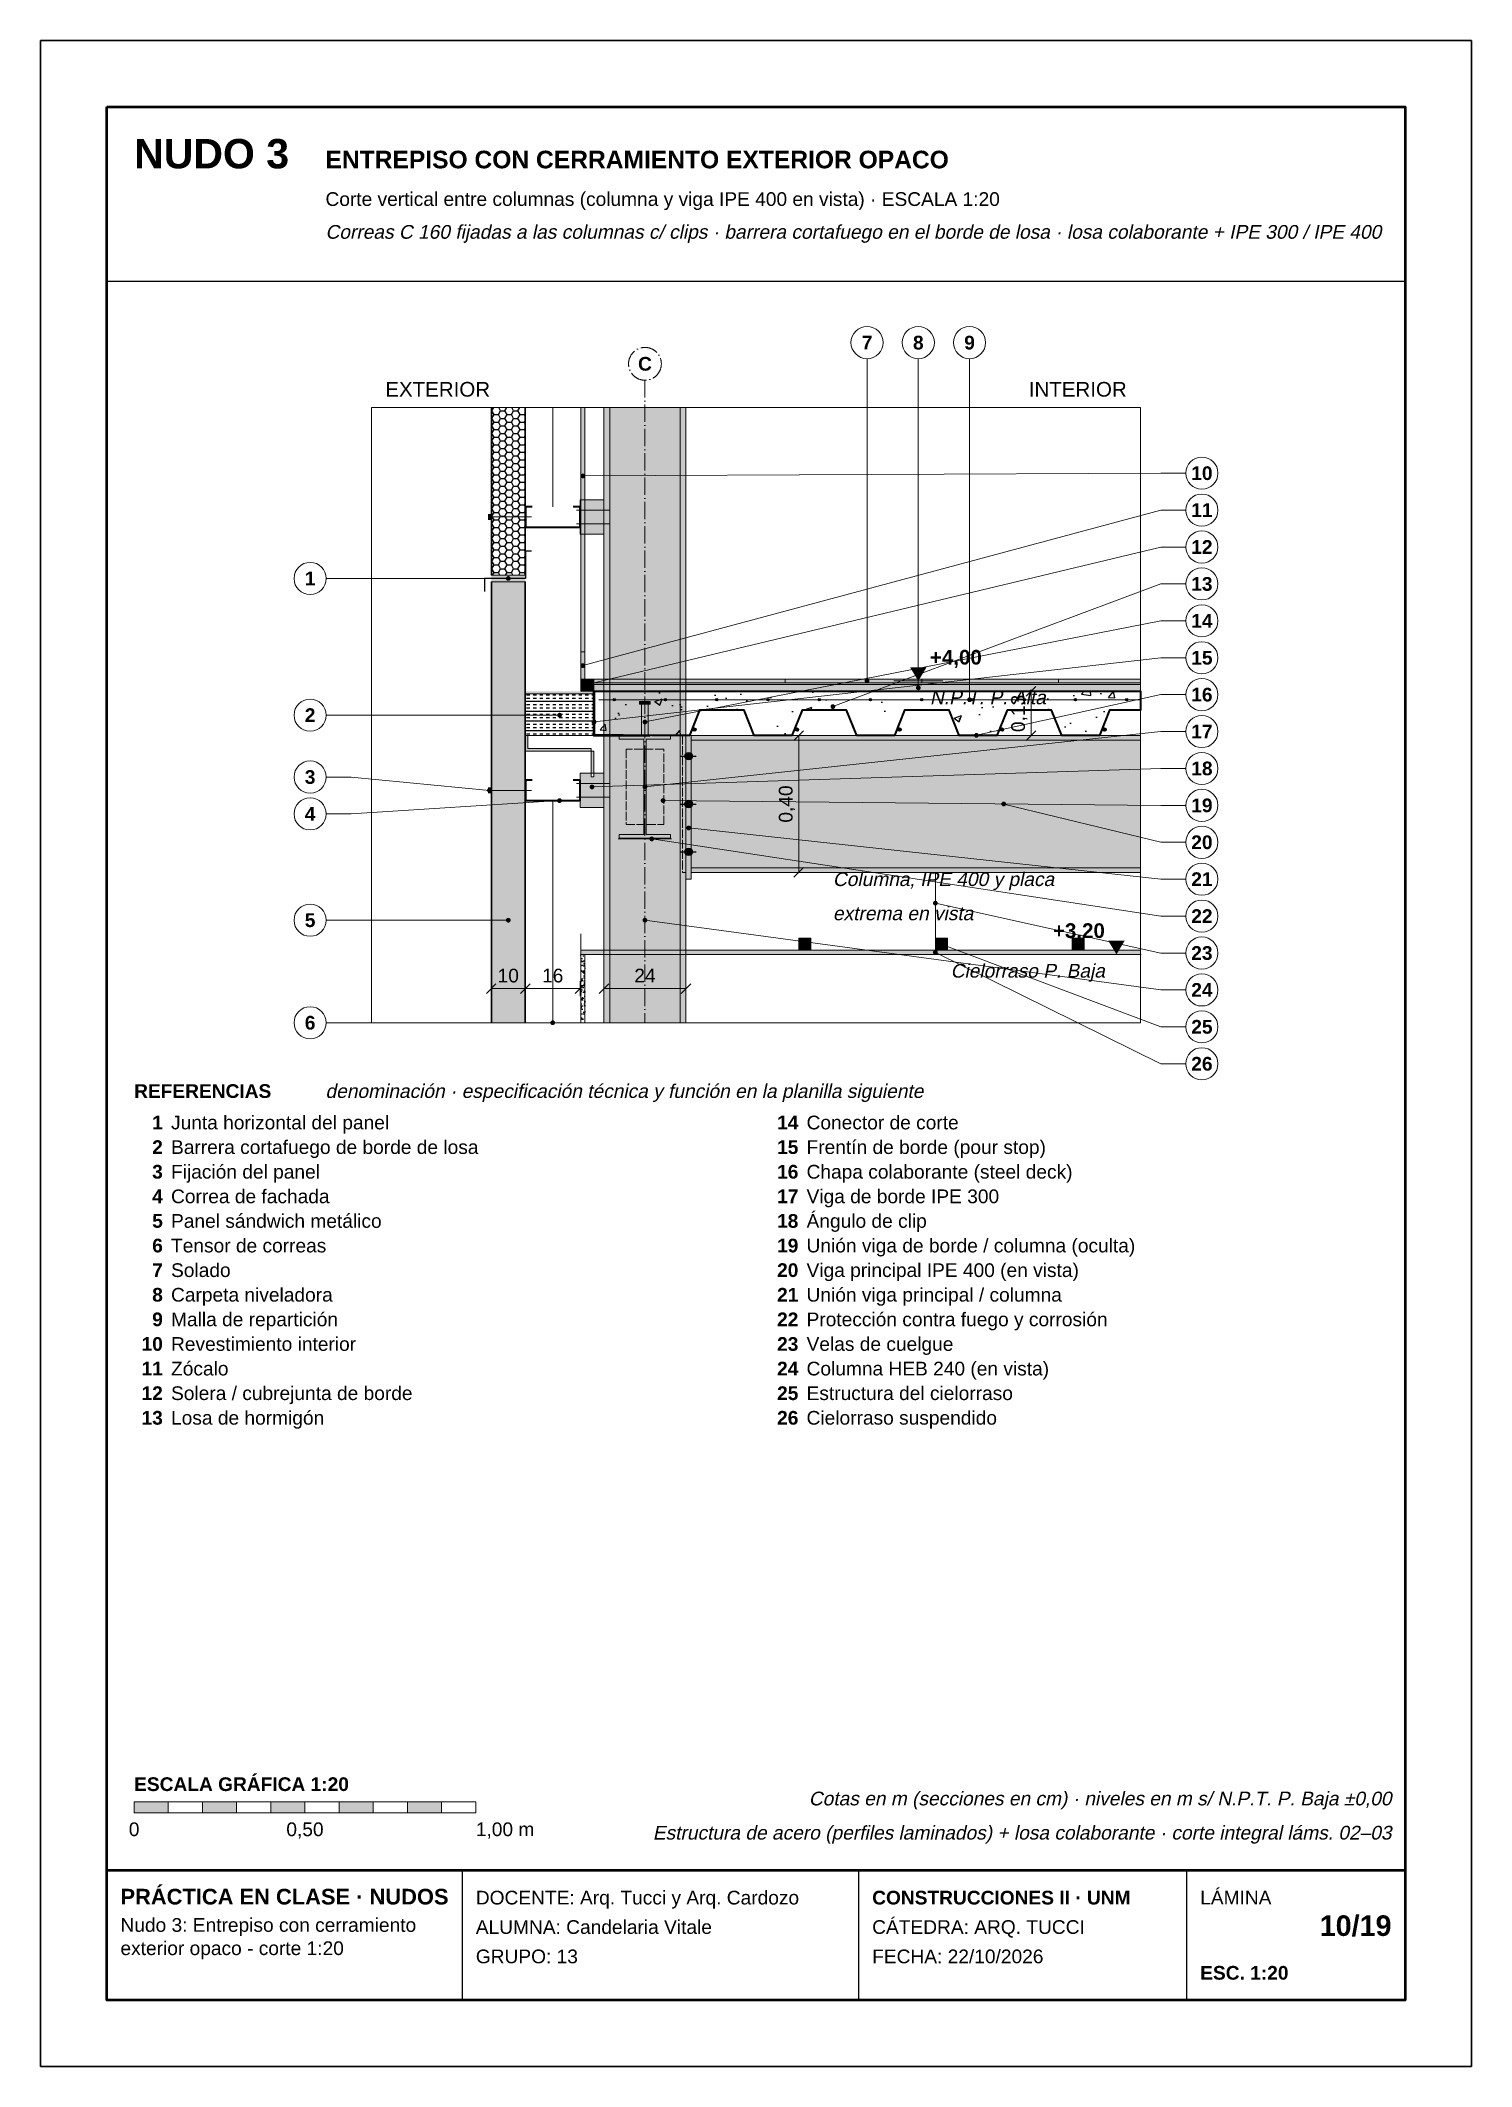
# Model space of a CAD drawing. Header units: millimetres. Extents: x 6 to 4194, y 6 to 5934.
import ezdxf
from ezdxf.enums import TextEntityAlignment as Align

# ---------------------------------------------------------------- set-up
doc = ezdxf.new("R2010")
doc.units = ezdxf.units.MM
doc.header["$LTSCALE"] = 20
doc.linetypes.add('DASHDOT', pattern=[3.556, 2.54, -0.508, 0, -0.508])
doc.linetypes.add('DASHED', pattern=[1.524, 1.27, -0.254])
for name, color, linetype in [('A-ACERO-CORTADO', 250, 'CONTINUOUS'), ('A-ACERO-VISTA', 8, 'CONTINUOUS'), ('A-AISLACION-LANA', 40, 'CONTINUOUS'), ('A-AISLACION-PIR', 50, 'CONTINUOUS'), ('A-ALUMINIO', 253, 'CONTINUOUS'), ('A-ARMADURAS', 14, 'CONTINUOUS'), ('A-CHAPA-GALVANIZADA', 253, 'CONTINUOUS'), ('A-CONTORNOS', 7, 'CONTINUOUS'), ('A-HORMIGON-INSITU', 33, 'CONTINUOUS'), ('A-MORTERO-CARPETAS', 252, 'CONTINUOUS'), ('A-NEOPRENO-SELLADORES', 7, 'CONTINUOUS'), ('A-PROYECCION-OCULTO', 8, 'DASHED'), ('A-SELLADOR-INTUMESCENTE', 1, 'CONTINUOUS'), ('A-SOLADOS', 31, 'CONTINUOUS'), ('A-VISTA', 8, 'CONTINUOUS'), ('A-YESO-CIELORRASO', 254, 'CONTINUOUS'), ('X-COTAS', 3, 'CONTINUOUS'), ('X-EJES', 1, 'DASHDOT'), ('X-MARCO', 7, 'CONTINUOUS'), ('X-NIVELES', 7, 'CONTINUOUS'), ('X-REFERENCIAS', 1, 'CONTINUOUS'), ('X-ROTULO', 7, 'CONTINUOUS'), ('X-TEXTOS', 7, 'CONTINUOUS')]:
    doc.layers.add(name, color=color, linetype=linetype)
doc.styles.add('ARIAL', font='arial.ttf')
doc.styles.add('ARIAL-B', font='arialbd.ttf')

msp = doc.modelspace()

# ---------------------------------------------------------------- texts
at = {"layer": 'X-COTAS', "style": 'ARIAL'}
for s, p in [('0,13', (2887, 3965)), ('0,40', (2207, 3700))]:
    msp.add_text(s, height=40.1, rotation=90, dxfattribs=at).set_placement(p, align=Align.CENTER)
for s, p in [('10', (1375, 3178)), ('16', (1505, 3178)), ('24', (1775, 3178))]:
    msp.add_text(s, height=40.1, dxfattribs=at).set_placement(p, align=Align.CENTER)
at = {"layer": 'X-EJES', "true_color": 0xcc0000, "style": 'ARIAL-B'}
msp.add_text('C', height=40.1, dxfattribs=at).set_placement((1775, 4968), align=Align.CENTER)
at = {"layer": 'X-NIVELES', "style": 'ARIAL-B'}
msp.add_text('+4,00', height=42.96, dxfattribs=at).set_placement((2609, 4108))
at = {"layer": 'X-NIVELES', "style": 'ARIAL', "oblique": 12}
msp.add_text('N.P.T. P. Alta', height=40.096, dxfattribs=at).set_placement((2609, 3992))
at = {"layer": 'X-NIVELES', "style": 'ARIAL-B'}
msp.add_text('+3,20', height=42.96, dxfattribs=at).set_placement((3121, 3308), align=Align.RIGHT)
at = {"layer": 'X-NIVELES', "style": 'ARIAL', "oblique": 12}
msp.add_text('Cielorraso P. Baja', height=40.096, dxfattribs=at).set_placement((3121, 3192), align=Align.RIGHT)
at = {"layer": 'X-REFERENCIAS', "style": 'ARIAL-B'}
for s, p in [('7', (2425, 5030)), ('8', (2575, 5030)), ('9', (2725, 5030)), ('10', (3405, 4648)), ('11', (3405, 4540)), ('12', (3405, 4432)), ('1', (795, 4340)), ('13', (3405, 4324)), ('14', (3405, 4216)), ('15', (3405, 4108)), ('16', (3405, 4000)), ('2', (795, 3940)), ('17', (3405, 3892)), ('3', (795, 3759)), ('18', (3405, 3784)), ('4', (795, 3651)), ('19', (3405, 3676)), ('20', (3405, 3568)), ('21', (3405, 3460)), ('5', (795, 3340)), ('22', (3405, 3352)), ('23', (3405, 3244)), ('24', (3405, 3136)), ('6', (795, 3040)), ('25', (3405, 3028)), ('26', (3405, 2920))]:
    msp.add_text(s, height=40.1, dxfattribs=at).set_placement(p, align=Align.CENTER)
at = {"layer": 'X-ROTULO'}
for s, height, style, p in [('PRÁCTICA EN CLASE · NUDOS', 45.824, 'ARIAL-B', (240, 480)), ('DOCENTE: Arq. Tucci y Arq. Cardozo', 40.096, 'ARIAL', (1280, 480)), ('CONSTRUCCIONES II · UNM', 40.096, 'ARIAL-B', (2440, 480)), ('LÁMINA', 40.1, 'ARIAL', (3400, 480)), ('Nudo 3: Entrepiso con cerramiento', 40.096, 'ARIAL', (240, 400)), ('ALUMNA: Candelaria Vitale', 40.096, 'ARIAL', (1280, 394)), ('CÁTEDRA: ARQ. TUCCI', 40.096, 'ARIAL', (2440, 394)), ('exterior opaco - corte 1:20', 40.096, 'ARIAL', (240, 332)), ('GRUPO: 13', 40.1, 'ARIAL', (1280, 308)), ('FECHA: 22/10/2026', 40.096, 'ARIAL', (2440, 308)), ('ESC. 1:20', 40.1, 'ARIAL-B', (3400, 260))]:
    msp.add_text(s, height=height, dxfattribs=dict(at, style=style)).set_placement(p)
at = {"layer": 'X-ROTULO', "style": 'ARIAL-B'}
msp.add_text('10/19', height=60.14, dxfattribs=at).set_placement((3960, 388), align=Align.RIGHT)
at = {"layer": 'X-TEXTOS'}
for s, height, style, p in [('NUDO 3', 85.92, 'ARIAL-B', (280, 5560)), ('ENTREPISO CON CERRAMIENTO EXTERIOR OPACO', 51.552, 'ARIAL-B', (840, 5560)), ('Corte vertical entre columnas (columna y viga IPE 400 en vista) · ESCALA 1:20', 40.096, 'ARIAL', (840, 5450)), ('EXTERIOR', 42.96, 'ARIAL', (1015, 4892)), ('REFERENCIAS', 40.096, 'ARIAL-B', (280, 2840)), ('Junta horizontal del panel', 40.096, 'ARIAL', (388, 2748)), ('Conector de corte', 40.096, 'ARIAL', (2248, 2748)), ('Barrera cortafuego de borde de losa', 40.096, 'ARIAL', (388, 2676)), ('Frentín de borde (pour stop)', 40.096, 'ARIAL', (2248, 2676)), ('Fijación del panel', 40.096, 'ARIAL', (388, 2604)), ('Chapa colaborante (steel deck)', 40.096, 'ARIAL', (2248, 2604)), ('Correa de fachada', 40.096, 'ARIAL', (388, 2532)), ('Viga de borde IPE 300', 40.096, 'ARIAL', (2248, 2532)), ('Panel sándwich metálico', 40.096, 'ARIAL', (388, 2460)), ('Ángulo de clip', 40.096, 'ARIAL', (2248, 2460)), ('Unión viga de borde / columna (oculta)', 40.096, 'ARIAL', (2248, 2388)), ('Tensor de correas', 40.096, 'ARIAL', (388, 2388)), ('Solado', 40.1, 'ARIAL', (388, 2316)), ('Viga principal IPE 400 (en vista)', 40.096, 'ARIAL', (2248, 2316)), ('Carpeta niveladora', 40.096, 'ARIAL', (388, 2244)), ('Unión viga principal / columna', 40.096, 'ARIAL', (2248, 2244)), ('Malla de repartición', 40.096, 'ARIAL', (388, 2172)), ('Protección contra fuego y corrosión', 40.096, 'ARIAL', (2248, 2172)), ('Revestimiento interior', 40.096, 'ARIAL', (388, 2100)), ('Velas de cuelgue', 40.096, 'ARIAL', (2248, 2100)), ('Zócalo', 40.1, 'ARIAL', (388, 2028)), ('Columna HEB 240 (en vista)', 40.096, 'ARIAL', (2248, 2028)), ('Solera / cubrejunta de borde', 40.096, 'ARIAL', (388, 1956)), ('Estructura del cielorraso', 40.096, 'ARIAL', (2248, 1956)), ('Losa de hormigón', 40.096, 'ARIAL', (388, 1884)), ('Cielorraso suspendido', 40.096, 'ARIAL', (2248, 1884)), ('ESCALA GRÁFICA 1:20', 40.096, 'ARIAL-B', (280, 812)), ('1,00 m', 40.1, 'ARIAL', (1280, 680))]:
    msp.add_text(s, height=height, dxfattribs=dict(at, style=style)).set_placement(p)
at = {"layer": 'X-TEXTOS', "style": 'ARIAL', "oblique": 12}
for s, p in [('Correas C 160 fijadas a las columnas c/ clips · barrera cortafuego en el borde de losa · losa colaborante + IPE 300 / IPE 400', (840, 5354)), ('Columna, IPE 400 y placa', (2325, 3460)), ('extrema en vista', (2325, 3360)), ('denominación · especificación técnica y función en la planilla siguiente', (840, 2840))]:
    msp.add_text(s, height=40.096, dxfattribs=at).set_placement(p)
at = {"layer": 'X-TEXTOS'}
for s, height, style, p in [('INTERIOR', 42.96, 'ARIAL', (3185, 4892)), ('1', 40.1, 'ARIAL-B', (364, 2748)), ('14', 40.1, 'ARIAL-B', (2224, 2748)), ('2', 40.1, 'ARIAL-B', (364, 2676)), ('15', 40.1, 'ARIAL-B', (2224, 2676)), ('3', 40.1, 'ARIAL-B', (364, 2604)), ('16', 40.1, 'ARIAL-B', (2224, 2604)), ('4', 40.1, 'ARIAL-B', (364, 2532)), ('17', 40.1, 'ARIAL-B', (2224, 2532)), ('5', 40.1, 'ARIAL-B', (364, 2460)), ('18', 40.1, 'ARIAL-B', (2224, 2460)), ('6', 40.1, 'ARIAL-B', (364, 2388)), ('19', 40.1, 'ARIAL-B', (2224, 2388)), ('7', 40.1, 'ARIAL-B', (364, 2316)), ('20', 40.1, 'ARIAL-B', (2224, 2316)), ('8', 40.1, 'ARIAL-B', (364, 2244)), ('21', 40.1, 'ARIAL-B', (2224, 2244)), ('9', 40.1, 'ARIAL-B', (364, 2172)), ('22', 40.1, 'ARIAL-B', (2224, 2172)), ('10', 40.1, 'ARIAL-B', (364, 2100)), ('23', 40.1, 'ARIAL-B', (2224, 2100)), ('11', 40.1, 'ARIAL-B', (364, 2028)), ('24', 40.1, 'ARIAL-B', (2224, 2028)), ('12', 40.1, 'ARIAL-B', (364, 1956)), ('25', 40.1, 'ARIAL-B', (2224, 1956)), ('13', 40.1, 'ARIAL-B', (364, 1884)), ('26', 40.1, 'ARIAL-B', (2224, 1884))]:
    msp.add_text(s, height=height, dxfattribs=dict(at, style=style)).set_placement(p, align=Align.RIGHT)
at = {"layer": 'X-TEXTOS', "style": 'ARIAL', "oblique": 12}
for s, p in [('Cotas en m (secciones en cm) · niveles en m s/ N.P.T. P. Baja ±0,00', (3960, 770)), ('Estructura de acero (perfiles laminados) + losa colaborante · corte integral láms. 02–03', (3960, 670))]:
    msp.add_text(s, height=40.096, dxfattribs=at).set_placement(p, align=Align.RIGHT)
at = {"layer": 'X-TEXTOS', "style": 'ARIAL'}
for s, p in [('0', (280, 680)), ('0,50', (780, 680))]:
    msp.add_text(s, height=40.1, dxfattribs=at).set_placement(p, align=Align.CENTER)

# ---------------------------------------------------------------- hatches: boundary and pattern name
at = {"layer": 'A-ACERO-CORTADO', "true_color": 0x4d545c}
h = msp.add_hatch(color=256, dxfattribs=at)
h.dxf.hatch_style = 1
h.paths.add_polyline_path([(1759, 3992), (1790, 3992), (1790, 4000), (1759, 4000)])
h = msp.add_hatch(color=256, dxfattribs=at)
h.dxf.hatch_style = 1
h.paths.add_polyline_path([(1765, 3900), (1784, 3900), (1784, 4000), (1765, 4000)])
h = msp.add_hatch(color=256, dxfattribs=at)
h.dxf.hatch_style = 1
h.paths.add_polyline_path([(1700, 3900), (1850, 3900), (1850, 3889.3), (1778.5, 3889.3), (1778.5, 3610.7), (1850, 3610.7), (1850, 3600), (1700, 3600), (1700, 3610.7), (1771.5, 3610.7), (1771.5, 3889.3), (1700, 3889.3)])
at = {"layer": 'A-ACERO-VISTA', "true_color": 0xdfe3e7}
h = msp.add_hatch(color=256, dxfattribs=at)
h.dxf.hatch_style = 1
h.paths.add_polyline_path([(1655, 4860), (1655, 3060), (1895, 3060), (1895, 4860)])
h = msp.add_hatch(color=256, dxfattribs=at)
h.dxf.hatch_style = 1
h.paths.add_polyline_path([(1585, 4490), (1655, 4490), (1655, 4590), (1585, 4590)])
h = msp.add_hatch(color=256, dxfattribs=at)
h.dxf.hatch_style = 1
h.paths.add_polyline_path([(1895, 3480), (1910, 3480), (1910, 3900), (1895, 3900)])
h = msp.add_hatch(color=256, dxfattribs=at)
h.dxf.hatch_style = 1
h.paths.add_polyline_path([(1910, 3500), (3225, 3500), (3225, 3900), (1910, 3900)])
h = msp.add_hatch(color=256, dxfattribs=at)
h.dxf.hatch_style = 1
h.paths.add_polyline_path([(1585, 3690), (1655, 3690), (1655, 3790), (1585, 3790)])
at = {"layer": 'A-AISLACION-LANA'}
h = msp.add_hatch(dxfattribs=at)
h.set_pattern_fill('INSUL', color=256, scale=3)
h.paths.add_polyline_path([(1425, 3900), (1625, 3900), (1625, 4022), (1425, 4022)])
at = {"layer": 'A-AISLACION-PIR'}
h = msp.add_hatch(dxfattribs=at)
h.set_pattern_fill('HONEY', color=256, scale=4)
h.paths.add_polyline_path([(1325, 4860), (1325, 4370), (1425, 4370), (1425, 4860)])
h = msp.add_hatch(dxfattribs=at)
h.set_pattern_fill('HONEY', color=256, scale=4)
h.paths.add_polyline_path([(1325, 3060), (1425, 3060), (1425, 4350), (1325, 4350)])
at = {"layer": 'A-ALUMINIO', "true_color": 0x9aa3ab}
h = msp.add_hatch(color=256, dxfattribs=at)
h.dxf.hatch_style = 1
h.paths.add_polyline_path([(2225, 3272.5), (2260, 3272.5), (2260, 3307), (2225, 3307)])
h = msp.add_hatch(color=256, dxfattribs=at)
h.dxf.hatch_style = 1
h.paths.add_polyline_path([(2625, 3272.5), (2660, 3272.5), (2660, 3307), (2625, 3307)])
h = msp.add_hatch(color=256, dxfattribs=at)
h.dxf.hatch_style = 1
h.paths.add_polyline_path([(3025, 3272.5), (3060, 3272.5), (3060, 3307), (3025, 3307)])
at = {"layer": 'A-ARMADURAS'}
h = msp.add_hatch(color=256, dxfattribs=at)
h.dxf.hatch_style = 1
h.paths.add_polyline_path([(1688.4, 4005), (1688.2, 4006.1), (1687.8, 4007), (1687, 4007.8), (1686.1, 4008.2), (1685, 4008.4), (1683.9, 4008.2), (1683, 4007.8), (1682.2, 4007), (1681.8, 4006.1), (1681.6, 4005), (1681.8, 4003.9), (1682.2, 4003), (1683, 4002.2), (1683.9, 4001.8), (1685, 4001.6), (1686.1, 4001.8), (1687, 4002.2), (1687.8, 4003), (1688.2, 4003.9)])
h = msp.add_hatch(color=256, dxfattribs=at)
h.dxf.hatch_style = 1
h.paths.add_polyline_path([(1838.4, 4005), (1838.2, 4006.1), (1837.8, 4007), (1837, 4007.8), (1836.1, 4008.2), (1835, 4008.4), (1833.9, 4008.2), (1833, 4007.8), (1832.2, 4007), (1831.8, 4006.1), (1831.6, 4005), (1831.8, 4003.9), (1832.2, 4003), (1833, 4002.2), (1833.9, 4001.8), (1835, 4001.6), (1836.1, 4001.8), (1837, 4002.2), (1837.8, 4003), (1838.2, 4003.9)])
h = msp.add_hatch(color=256, dxfattribs=at)
h.dxf.hatch_style = 1
h.paths.add_polyline_path([(1988.4, 4005), (1988.2, 4006.1), (1987.8, 4007), (1987, 4007.8), (1986.1, 4008.2), (1985, 4008.4), (1983.9, 4008.2), (1983, 4007.8), (1982.2, 4007), (1981.8, 4006.1), (1981.6, 4005), (1981.8, 4003.9), (1982.2, 4003), (1983, 4002.2), (1983.9, 4001.8), (1985, 4001.6), (1986.1, 4001.8), (1987, 4002.2), (1987.8, 4003), (1988.2, 4003.9)])
h = msp.add_hatch(color=256, dxfattribs=at)
h.dxf.hatch_style = 1
h.paths.add_polyline_path([(2138.4, 4005), (2138.2, 4006.1), (2137.8, 4007), (2137, 4007.8), (2136.1, 4008.2), (2135, 4008.4), (2133.9, 4008.2), (2133, 4007.8), (2132.2, 4007), (2131.8, 4006.1), (2131.6, 4005), (2131.8, 4003.9), (2132.2, 4003), (2133, 4002.2), (2133.9, 4001.8), (2135, 4001.6), (2136.1, 4001.8), (2137, 4002.2), (2137.8, 4003), (2138.2, 4003.9)])
h = msp.add_hatch(color=256, dxfattribs=at)
h.dxf.hatch_style = 1
h.paths.add_polyline_path([(2288.4, 4005), (2288.2, 4006.1), (2287.8, 4007), (2287, 4007.8), (2286.1, 4008.2), (2285, 4008.4), (2283.9, 4008.2), (2283, 4007.8), (2282.2, 4007), (2281.8, 4006.1), (2281.6, 4005), (2281.8, 4003.9), (2282.2, 4003), (2283, 4002.2), (2283.9, 4001.8), (2285, 4001.6), (2286.1, 4001.8), (2287, 4002.2), (2287.8, 4003), (2288.2, 4003.9)])
h = msp.add_hatch(color=256, dxfattribs=at)
h.dxf.hatch_style = 1
h.paths.add_polyline_path([(2438.4, 4005), (2438.2, 4006.1), (2437.8, 4007), (2437, 4007.8), (2436.1, 4008.2), (2435, 4008.4), (2433.9, 4008.2), (2433, 4007.8), (2432.2, 4007), (2431.8, 4006.1), (2431.6, 4005), (2431.8, 4003.9), (2432.2, 4003), (2433, 4002.2), (2433.9, 4001.8), (2435, 4001.6), (2436.1, 4001.8), (2437, 4002.2), (2437.8, 4003), (2438.2, 4003.9)])
h = msp.add_hatch(color=256, dxfattribs=at)
h.dxf.hatch_style = 1
h.paths.add_polyline_path([(2588.4, 4005), (2588.2, 4006.1), (2587.8, 4007), (2587, 4007.8), (2586.1, 4008.2), (2585, 4008.4), (2583.9, 4008.2), (2583, 4007.8), (2582.2, 4007), (2581.8, 4006.1), (2581.6, 4005), (2581.8, 4003.9), (2582.2, 4003), (2583, 4002.2), (2583.9, 4001.8), (2585, 4001.6), (2586.1, 4001.8), (2587, 4002.2), (2587.8, 4003), (2588.2, 4003.9)])
h = msp.add_hatch(color=256, dxfattribs=at)
h.dxf.hatch_style = 1
h.paths.add_polyline_path([(2738.4, 4005), (2738.2, 4006.1), (2737.8, 4007), (2737, 4007.8), (2736.1, 4008.2), (2735, 4008.4), (2733.9, 4008.2), (2733, 4007.8), (2732.2, 4007), (2731.8, 4006.1), (2731.6, 4005), (2731.8, 4003.9), (2732.2, 4003), (2733, 4002.2), (2733.9, 4001.8), (2735, 4001.6), (2736.1, 4001.8), (2737, 4002.2), (2737.8, 4003), (2738.2, 4003.9)])
h = msp.add_hatch(color=256, dxfattribs=at)
h.dxf.hatch_style = 1
h.paths.add_polyline_path([(2888.4, 4005), (2888.2, 4006.1), (2887.8, 4007), (2887, 4007.8), (2886.1, 4008.2), (2885, 4008.4), (2883.9, 4008.2), (2883, 4007.8), (2882.2, 4007), (2881.8, 4006.1), (2881.6, 4005), (2881.8, 4003.9), (2882.2, 4003), (2883, 4002.2), (2883.9, 4001.8), (2885, 4001.6), (2886.1, 4001.8), (2887, 4002.2), (2887.8, 4003), (2888.2, 4003.9)])
h = msp.add_hatch(color=256, dxfattribs=at)
h.dxf.hatch_style = 1
h.paths.add_polyline_path([(3038.4, 4005), (3038.2, 4006.1), (3037.8, 4007), (3037, 4007.8), (3036.1, 4008.2), (3035, 4008.4), (3033.9, 4008.2), (3033, 4007.8), (3032.2, 4007), (3031.8, 4006.1), (3031.6, 4005), (3031.8, 4003.9), (3032.2, 4003), (3033, 4002.2), (3033.9, 4001.8), (3035, 4001.6), (3036.1, 4001.8), (3037, 4002.2), (3037.8, 4003), (3038.2, 4003.9)])
h = msp.add_hatch(color=256, dxfattribs=at)
h.dxf.hatch_style = 1
h.paths.add_polyline_path([(3188.4, 4005), (3188.2, 4006.1), (3187.8, 4007), (3187, 4007.8), (3186.1, 4008.2), (3185, 4008.4), (3183.9, 4008.2), (3183, 4007.8), (3182.2, 4007), (3181.8, 4006.1), (3181.6, 4005), (3181.8, 4003.9), (3182.2, 4003), (3183, 4002.2), (3183.9, 4001.8), (3185, 4001.6), (3186.1, 4001.8), (3187, 4002.2), (3187.8, 4003), (3188.2, 4003.9)])
h = msp.add_hatch(color=256, dxfattribs=at)
h.dxf.hatch_style = 1
h.paths.add_polyline_path([(1924.8, 3918), (1924.6, 3919.5), (1923.9, 3920.8), (1922.8, 3921.9), (1921.5, 3922.6), (1920, 3922.8), (1918.5, 3922.6), (1917.2, 3921.9), (1916.1, 3920.8), (1915.4, 3919.5), (1915.2, 3918), (1915.4, 3916.5), (1916.1, 3915.2), (1917.2, 3914.1), (1918.5, 3913.4), (1920, 3913.2), (1921.5, 3913.4), (1922.8, 3914.1), (1923.9, 3915.2), (1924.6, 3916.5)])
h = msp.add_hatch(color=256, dxfattribs=at)
h.dxf.hatch_style = 1
h.paths.add_polyline_path([(2224.8, 3918), (2224.6, 3919.5), (2223.9, 3920.8), (2222.8, 3921.9), (2221.5, 3922.6), (2220, 3922.8), (2218.5, 3922.6), (2217.2, 3921.9), (2216.1, 3920.8), (2215.4, 3919.5), (2215.2, 3918), (2215.4, 3916.5), (2216.1, 3915.2), (2217.2, 3914.1), (2218.5, 3913.4), (2220, 3913.2), (2221.5, 3913.4), (2222.8, 3914.1), (2223.9, 3915.2), (2224.6, 3916.5)])
h = msp.add_hatch(color=256, dxfattribs=at)
h.dxf.hatch_style = 1
h.paths.add_polyline_path([(2524.8, 3918), (2524.6, 3919.5), (2523.9, 3920.8), (2522.8, 3921.9), (2521.5, 3922.6), (2520, 3922.8), (2518.5, 3922.6), (2517.2, 3921.9), (2516.1, 3920.8), (2515.4, 3919.5), (2515.2, 3918), (2515.4, 3916.5), (2516.1, 3915.2), (2517.2, 3914.1), (2518.5, 3913.4), (2520, 3913.2), (2521.5, 3913.4), (2522.8, 3914.1), (2523.9, 3915.2), (2524.6, 3916.5)])
h = msp.add_hatch(color=256, dxfattribs=at)
h.dxf.hatch_style = 1
h.paths.add_polyline_path([(2824.8, 3918), (2824.6, 3919.5), (2823.9, 3920.8), (2822.8, 3921.9), (2821.5, 3922.6), (2820, 3922.8), (2818.5, 3922.6), (2817.2, 3921.9), (2816.1, 3920.8), (2815.4, 3919.5), (2815.2, 3918), (2815.4, 3916.5), (2816.1, 3915.2), (2817.2, 3914.1), (2818.5, 3913.4), (2820, 3913.2), (2821.5, 3913.4), (2822.8, 3914.1), (2823.9, 3915.2), (2824.6, 3916.5)])
h = msp.add_hatch(color=256, dxfattribs=at)
h.dxf.hatch_style = 1
h.paths.add_polyline_path([(3124.8, 3918), (3124.6, 3919.5), (3123.9, 3920.8), (3122.8, 3921.9), (3121.5, 3922.6), (3120, 3922.8), (3118.5, 3922.6), (3117.2, 3921.9), (3116.1, 3920.8), (3115.4, 3919.5), (3115.2, 3918), (3115.4, 3916.5), (3116.1, 3915.2), (3117.2, 3914.1), (3118.5, 3913.4), (3120, 3913.2), (3121.5, 3913.4), (3122.8, 3914.1), (3123.9, 3915.2), (3124.6, 3916.5)])
h = msp.add_hatch(color=256, dxfattribs=at)
h.dxf.hatch_style = 1
h.paths.add_polyline_path([(1914, 3840), (1913.5, 3843.4), (1911.9, 3846.5), (1909.5, 3848.9), (1906.4, 3850.5), (1903, 3851), (1899.6, 3850.5), (1896.5, 3848.9), (1894.1, 3846.5), (1892.5, 3843.4), (1892, 3840), (1892.5, 3836.6), (1894.1, 3833.5), (1896.5, 3831.1), (1899.6, 3829.5), (1903, 3829), (1906.4, 3829.5), (1909.5, 3831.1), (1911.9, 3833.5), (1913.5, 3836.6)])
h = msp.add_hatch(color=256, dxfattribs=at)
h.dxf.hatch_style = 1
h.paths.add_polyline_path([(1914, 3700), (1913.5, 3703.4), (1911.9, 3706.5), (1909.5, 3708.9), (1906.4, 3710.5), (1903, 3711), (1899.6, 3710.5), (1896.5, 3708.9), (1894.1, 3706.5), (1892.5, 3703.4), (1892, 3700), (1892.5, 3696.6), (1894.1, 3693.5), (1896.5, 3691.1), (1899.6, 3689.5), (1903, 3689), (1906.4, 3689.5), (1909.5, 3691.1), (1911.9, 3693.5), (1913.5, 3696.6)])
h = msp.add_hatch(color=256, dxfattribs=at)
h.dxf.hatch_style = 1
h.paths.add_polyline_path([(1914, 3560), (1913.5, 3563.4), (1911.9, 3566.5), (1909.5, 3568.9), (1906.4, 3570.5), (1903, 3571), (1899.6, 3570.5), (1896.5, 3568.9), (1894.1, 3566.5), (1892.5, 3563.4), (1892, 3560), (1892.5, 3556.6), (1894.1, 3553.5), (1896.5, 3551.1), (1899.6, 3549.5), (1903, 3549), (1906.4, 3549.5), (1909.5, 3551.1), (1911.9, 3553.5), (1913.5, 3556.6)])
at = {"layer": 'A-CHAPA-GALVANIZADA', "true_color": 0x8f989f}
h = msp.add_hatch(color=256, dxfattribs=at)
h.dxf.hatch_style = 1
h.paths.add_polyline_path([(1587, 4030), (1625, 4030), (1625, 4065), (1587, 4065)])
h = msp.add_hatch(color=256, dxfattribs=at)
h.dxf.hatch_style = 1
h.paths.add_polyline_path([(1425, 3900), (1425, 3855), (1625, 3855), (1625, 3780), (1618, 3780), (1618, 3862), (1432, 3862), (1432, 3900)])
at = {"layer": 'A-HORMIGON-INSITU'}
h = msp.add_hatch(dxfattribs=at)
h.set_pattern_fill('AR-CONC', color=256, scale=1.2)
h.paths.add_polyline_path([(1627, 4030), (3225, 4030), (3225, 3975), (3135, 3975), (3105, 3900), (2995, 3900), (2965, 3975), (2835, 3975), (2805, 3900), (2695, 3900), (2665, 3975), (2535, 3975), (2505, 3900), (2395, 3900), (2365, 3975), (2235, 3975), (2205, 3900), (2095, 3900), (2065, 3975), (1935, 3975), (1905, 3900), (1795, 3900), (1627, 3902)])
at = {"layer": 'A-MORTERO-CARPETAS', "true_color": 0x8d8d8d}
h = msp.add_hatch(color=256, dxfattribs=at)
h.dxf.hatch_style = 1
h.paths.add_polyline_path([(1625, 4050), (3225, 4050), (3225, 4055), (1625, 4055)])
at = {"layer": 'A-MORTERO-CARPETAS'}
h = msp.add_hatch(dxfattribs=at)
h.set_pattern_fill('AR-SAND', color=256, scale=0.6)
h.paths.add_polyline_path([(1625, 4030), (3225, 4030), (3225, 4050), (1625, 4050)])
at = {"layer": 'A-NEOPRENO-SELLADORES', "true_color": 0x222222}
h = msp.add_hatch(color=256, dxfattribs=at)
h.dxf.hatch_style = 1
h.paths.add_polyline_path([(1316, 4531), (1324, 4531), (1324, 4549), (1316, 4549)])
at = {"layer": 'A-NEOPRENO-SELLADORES', "true_color": 0x111111}
h = msp.add_hatch(color=256, dxfattribs=at)
h.dxf.hatch_style = 1
h.paths.add_polyline_path([(1325, 4350), (1425, 4350), (1425, 4370), (1325, 4370)])
at = {"layer": 'A-NEOPRENO-SELLADORES', "true_color": 0x222222}
h = msp.add_hatch(color=256, dxfattribs=at)
h.dxf.hatch_style = 1
h.paths.add_polyline_path([(1316, 3731), (1324, 3731), (1324, 3749), (1316, 3749)])
at = {"layer": 'A-SELLADOR-INTUMESCENTE', "true_color": 0xc0392b}
h = msp.add_hatch(color=256, dxfattribs=at)
h.dxf.hatch_style = 1
h.paths.add_polyline_path([(1425, 4022), (1625, 4022), (1625, 4030), (1425, 4030)])
at = {"layer": 'A-SOLADOS', "true_color": 0xcdbb9c}
h = msp.add_hatch(color=256, dxfattribs=at)
h.dxf.hatch_style = 1
h.paths.add_polyline_path([(1587, 4065), (1599.5, 4065), (1599.5, 4145), (1587, 4145)])
h = msp.add_hatch(color=256, dxfattribs=at)
h.dxf.hatch_style = 1
h.paths.add_polyline_path([(1625, 4055), (3225, 4055), (3225, 4065), (1625, 4065)])
at = {"layer": 'A-VISTA', "true_color": 0xf2f2f2}
h = msp.add_hatch(color=256, dxfattribs=at)
h.dxf.hatch_style = 1
h.paths.add_polyline_path([(1587, 3260), (3225, 3260), (3225, 3272.5), (1587, 3272.5)])
at = {"layer": 'A-YESO-CIELORRASO'}
h = msp.add_hatch(dxfattribs=at)
h.set_pattern_fill('AR-SAND', color=256, scale=0.3)
h.paths.add_polyline_path([(1587, 4860), (1587, 4065), (1599.5, 4065), (1599.5, 4860)])
h = msp.add_hatch(dxfattribs=at)
h.set_pattern_fill('AR-SAND', color=256, scale=0.3)
h.paths.add_polyline_path([(1587, 3060), (1599.5, 3060), (1599.5, 3260), (1587, 3260)])
at = {"layer": 'X-NIVELES'}
h = msp.add_hatch(color=7, dxfattribs=at)
h.dxf.hatch_style = 1
h.paths.add_polyline_path([(2575, 4060), (2551, 4100), (2599, 4100)])
h = msp.add_hatch(color=7, dxfattribs=at)
h.dxf.hatch_style = 1
h.paths.add_polyline_path([(3155, 3260), (3131, 3300), (3179, 3300)])
at = {"layer": 'X-REFERENCIAS'}
h = msp.add_hatch(color=7, dxfattribs=at)
h.dxf.hatch_style = 1
h.paths.add_polyline_path([(1600, 4660), (1599.7, 4662.2), (1598.7, 4664.1), (1597.1, 4665.7), (1595.2, 4666.7), (1593, 4667), (1590.8, 4666.7), (1588.9, 4665.7), (1587.3, 4664.1), (1586.3, 4662.2), (1586, 4660), (1586.3, 4657.8), (1587.3, 4655.9), (1588.9, 4654.3), (1590.8, 4653.3), (1593, 4653), (1595.2, 4653.3), (1597.1, 4654.3), (1598.7, 4655.9), (1599.7, 4657.8)])
h = msp.add_hatch(color=7, dxfattribs=at)
h.dxf.hatch_style = 1
h.paths.add_polyline_path([(1382, 4360), (1381.7, 4362.2), (1380.7, 4364.1), (1379.1, 4365.7), (1377.2, 4366.7), (1375, 4367), (1372.8, 4366.7), (1370.9, 4365.7), (1369.3, 4364.1), (1368.3, 4362.2), (1368, 4360), (1368.3, 4357.8), (1369.3, 4355.9), (1370.9, 4354.3), (1372.8, 4353.3), (1375, 4353), (1377.2, 4353.3), (1379.1, 4354.3), (1380.7, 4355.9), (1381.7, 4357.8)])
h = msp.add_hatch(color=7, dxfattribs=at)
h.dxf.hatch_style = 1
h.paths.add_polyline_path([(1600, 4105), (1599.7, 4107.2), (1598.7, 4109.1), (1597.1, 4110.7), (1595.2, 4111.7), (1593, 4112), (1590.8, 4111.7), (1588.9, 4110.7), (1587.3, 4109.1), (1586.3, 4107.2), (1586, 4105), (1586.3, 4102.8), (1587.3, 4100.9), (1588.9, 4099.3), (1590.8, 4098.3), (1593, 4098), (1595.2, 4098.3), (1597.1, 4099.3), (1598.7, 4100.9), (1599.7, 4102.8)])
h = msp.add_hatch(color=7, dxfattribs=at)
h.dxf.hatch_style = 1
h.paths.add_polyline_path([(1613, 4050), (1612.7, 4052.2), (1611.7, 4054.1), (1610.1, 4055.7), (1608.2, 4056.7), (1606, 4057), (1603.8, 4056.7), (1601.9, 4055.7), (1600.3, 4054.1), (1599.3, 4052.2), (1599, 4050), (1599.3, 4047.8), (1600.3, 4045.9), (1601.9, 4044.3), (1603.8, 4043.3), (1606, 4043), (1608.2, 4043.3), (1610.1, 4044.3), (1611.7, 4045.9), (1612.7, 4047.8)])
h = msp.add_hatch(color=7, dxfattribs=at)
h.dxf.hatch_style = 1
h.paths.add_polyline_path([(2432, 4060), (2431.7, 4062.2), (2430.7, 4064.1), (2429.1, 4065.7), (2427.2, 4066.7), (2425, 4067), (2422.8, 4066.7), (2420.9, 4065.7), (2419.3, 4064.1), (2418.3, 4062.2), (2418, 4060), (2418.3, 4057.8), (2419.3, 4055.9), (2420.9, 4054.3), (2422.8, 4053.3), (2425, 4053), (2427.2, 4053.3), (2429.1, 4054.3), (2430.7, 4055.9), (2431.7, 4057.8)])
h = msp.add_hatch(color=7, dxfattribs=at)
h.dxf.hatch_style = 1
h.paths.add_polyline_path([(2582, 4040), (2581.7, 4042.2), (2580.7, 4044.1), (2579.1, 4045.7), (2577.2, 4046.7), (2575, 4047), (2572.8, 4046.7), (2570.9, 4045.7), (2569.3, 4044.1), (2568.3, 4042.2), (2568, 4040), (2568.3, 4037.8), (2569.3, 4035.9), (2570.9, 4034.3), (2572.8, 4033.3), (2575, 4033), (2577.2, 4033.3), (2579.1, 4034.3), (2580.7, 4035.9), (2581.7, 4037.8)])
h = msp.add_hatch(color=7, dxfattribs=at)
h.dxf.hatch_style = 1
h.paths.add_polyline_path([(2332, 3985), (2331.7, 3987.2), (2330.7, 3989.1), (2329.1, 3990.7), (2327.2, 3991.7), (2325, 3992), (2322.8, 3991.7), (2320.9, 3990.7), (2319.3, 3989.1), (2318.3, 3987.2), (2318, 3985), (2318.3, 3982.8), (2319.3, 3980.9), (2320.9, 3979.3), (2322.8, 3978.3), (2325, 3978), (2327.2, 3978.3), (2329.1, 3979.3), (2330.7, 3980.9), (2331.7, 3982.8)])
h = msp.add_hatch(color=7, dxfattribs=at)
h.dxf.hatch_style = 1
h.paths.add_polyline_path([(2732, 4005), (2731.7, 4007.2), (2730.7, 4009.1), (2729.1, 4010.7), (2727.2, 4011.7), (2725, 4012), (2722.8, 4011.7), (2720.9, 4010.7), (2719.3, 4009.1), (2718.3, 4007.2), (2718, 4005), (2718.3, 4002.8), (2719.3, 4000.9), (2720.9, 3999.3), (2722.8, 3998.3), (2725, 3998), (2727.2, 3998.3), (2729.1, 3999.3), (2730.7, 4000.9), (2731.7, 4002.8)])
h = msp.add_hatch(color=7, dxfattribs=at)
h.dxf.hatch_style = 1
h.paths.add_polyline_path([(1532, 3960), (1531.7, 3962.2), (1530.7, 3964.1), (1529.1, 3965.7), (1527.2, 3966.7), (1525, 3967), (1522.8, 3966.7), (1520.9, 3965.7), (1519.3, 3964.1), (1518.3, 3962.2), (1518, 3960), (1518.3, 3957.8), (1519.3, 3955.9), (1520.9, 3954.3), (1522.8, 3953.3), (1525, 3953), (1527.2, 3953.3), (1529.1, 3954.3), (1530.7, 3955.9), (1531.7, 3957.8)])
h = msp.add_hatch(color=7, dxfattribs=at)
h.dxf.hatch_style = 1
h.paths.add_polyline_path([(1633, 3940), (1632.7, 3942.2), (1631.7, 3944.1), (1630.1, 3945.7), (1628.2, 3946.7), (1626, 3947), (1623.8, 3946.7), (1621.9, 3945.7), (1620.3, 3944.1), (1619.3, 3942.2), (1619, 3940), (1619.3, 3937.8), (1620.3, 3935.9), (1621.9, 3934.3), (1623.8, 3933.3), (1626, 3933), (1628.2, 3933.3), (1630.1, 3934.3), (1631.7, 3935.9), (1632.7, 3937.8)])
h = msp.add_hatch(color=7, dxfattribs=at)
h.dxf.hatch_style = 1
h.paths.add_polyline_path([(1782, 3940), (1781.7, 3942.2), (1780.7, 3944.1), (1779.1, 3945.7), (1777.2, 3946.7), (1775, 3947), (1772.8, 3946.7), (1770.9, 3945.7), (1769.3, 3944.1), (1768.3, 3942.2), (1768, 3940), (1768.3, 3937.8), (1769.3, 3935.9), (1770.9, 3934.3), (1772.8, 3933.3), (1775, 3933), (1777.2, 3933.3), (1779.1, 3934.3), (1780.7, 3935.9), (1781.7, 3937.8)])
h = msp.add_hatch(color=7, dxfattribs=at)
h.dxf.hatch_style = 1
h.paths.add_polyline_path([(2752, 3901), (2751.7, 3903.2), (2750.7, 3905.1), (2749.1, 3906.7), (2747.2, 3907.7), (2745, 3908), (2742.8, 3907.7), (2740.9, 3906.7), (2739.3, 3905.1), (2738.3, 3903.2), (2738, 3901), (2738.3, 3898.8), (2739.3, 3896.9), (2740.9, 3895.3), (2742.8, 3894.3), (2745, 3894), (2747.2, 3894.3), (2749.1, 3895.3), (2750.7, 3896.9), (2751.7, 3898.8)])
h = msp.add_hatch(color=7, dxfattribs=at)
h.dxf.hatch_style = 1
h.paths.add_polyline_path([(1327, 3740), (1326.7, 3742.2), (1325.7, 3744.1), (1324.1, 3745.7), (1322.2, 3746.7), (1320, 3747), (1317.8, 3746.7), (1315.9, 3745.7), (1314.3, 3744.1), (1313.3, 3742.2), (1313, 3740), (1313.3, 3737.8), (1314.3, 3735.9), (1315.9, 3734.3), (1317.8, 3733.3), (1320, 3733), (1322.2, 3733.3), (1324.1, 3734.3), (1325.7, 3735.9), (1326.7, 3737.8)])
h = msp.add_hatch(color=7, dxfattribs=at)
h.dxf.hatch_style = 1
h.paths.add_polyline_path([(1627, 3750), (1626.7, 3752.2), (1625.7, 3754.1), (1624.1, 3755.7), (1622.2, 3756.7), (1620, 3757), (1617.8, 3756.7), (1615.9, 3755.7), (1614.3, 3754.1), (1613.3, 3752.2), (1613, 3750), (1613.3, 3747.8), (1614.3, 3745.9), (1615.9, 3744.3), (1617.8, 3743.3), (1620, 3743), (1622.2, 3743.3), (1624.1, 3744.3), (1625.7, 3745.9), (1626.7, 3747.8)])
h = msp.add_hatch(color=7, dxfattribs=at)
h.dxf.hatch_style = 1
h.paths.add_polyline_path([(1782, 3750), (1781.7, 3752.2), (1780.7, 3754.1), (1779.1, 3755.7), (1777.2, 3756.7), (1775, 3757), (1772.8, 3756.7), (1770.9, 3755.7), (1769.3, 3754.1), (1768.3, 3752.2), (1768, 3750), (1768.3, 3747.8), (1769.3, 3745.9), (1770.9, 3744.3), (1772.8, 3743.3), (1775, 3743), (1777.2, 3743.3), (1779.1, 3744.3), (1780.7, 3745.9), (1781.7, 3747.8)])
h = msp.add_hatch(color=7, dxfattribs=at)
h.dxf.hatch_style = 1
h.paths.add_polyline_path([(1532, 3710), (1531.7, 3712.2), (1530.7, 3714.1), (1529.1, 3715.7), (1527.2, 3716.7), (1525, 3717), (1522.8, 3716.7), (1520.9, 3715.7), (1519.3, 3714.1), (1518.3, 3712.2), (1518, 3710), (1518.3, 3707.8), (1519.3, 3705.9), (1520.9, 3704.3), (1522.8, 3703.3), (1525, 3703), (1527.2, 3703.3), (1529.1, 3704.3), (1530.7, 3705.9), (1531.7, 3707.8)])
h = msp.add_hatch(color=7, dxfattribs=at)
h.dxf.hatch_style = 1
h.paths.add_polyline_path([(1835, 3710), (1834.7, 3712.2), (1833.7, 3714.1), (1832.1, 3715.7), (1830.2, 3716.7), (1828, 3717), (1825.8, 3716.7), (1823.9, 3715.7), (1822.3, 3714.1), (1821.3, 3712.2), (1821, 3710), (1821.3, 3707.8), (1822.3, 3705.9), (1823.9, 3704.3), (1825.8, 3703.3), (1828, 3703), (1830.2, 3703.3), (1832.1, 3704.3), (1833.7, 3705.9), (1834.7, 3707.8)])
h = msp.add_hatch(color=7, dxfattribs=at)
h.dxf.hatch_style = 1
h.paths.add_polyline_path([(2832, 3700), (2831.7, 3702.2), (2830.7, 3704.1), (2829.1, 3705.7), (2827.2, 3706.7), (2825, 3707), (2822.8, 3706.7), (2820.9, 3705.7), (2819.3, 3704.1), (2818.3, 3702.2), (2818, 3700), (2818.3, 3697.8), (2819.3, 3695.9), (2820.9, 3694.3), (2822.8, 3693.3), (2825, 3693), (2827.2, 3693.3), (2829.1, 3694.3), (2830.7, 3695.9), (2831.7, 3697.8)])
h = msp.add_hatch(color=7, dxfattribs=at)
h.dxf.hatch_style = 1
h.paths.add_polyline_path([(1910, 3630), (1909.7, 3632.2), (1908.7, 3634.1), (1907.1, 3635.7), (1905.2, 3636.7), (1903, 3637), (1900.8, 3636.7), (1898.9, 3635.7), (1897.3, 3634.1), (1896.3, 3632.2), (1896, 3630), (1896.3, 3627.8), (1897.3, 3625.9), (1898.9, 3624.3), (1900.8, 3623.3), (1903, 3623), (1905.2, 3623.3), (1907.1, 3624.3), (1908.7, 3625.9), (1909.7, 3627.8)])
h = msp.add_hatch(color=7, dxfattribs=at)
h.dxf.hatch_style = 1
h.paths.add_polyline_path([(1802, 3598), (1801.7, 3600.2), (1800.7, 3602.1), (1799.1, 3603.7), (1797.2, 3604.7), (1795, 3605), (1792.8, 3604.7), (1790.9, 3603.7), (1789.3, 3602.1), (1788.3, 3600.2), (1788, 3598), (1788.3, 3595.8), (1789.3, 3593.9), (1790.9, 3592.3), (1792.8, 3591.3), (1795, 3591), (1797.2, 3591.3), (1799.1, 3592.3), (1800.7, 3593.9), (1801.7, 3595.8)])
h = msp.add_hatch(color=7, dxfattribs=at)
h.dxf.hatch_style = 1
h.paths.add_polyline_path([(2632, 3410), (2631.7, 3412.2), (2630.7, 3414.1), (2629.1, 3415.7), (2627.2, 3416.7), (2625, 3417), (2622.8, 3416.7), (2620.9, 3415.7), (2619.3, 3414.1), (2618.3, 3412.2), (2618, 3410), (2618.3, 3407.8), (2619.3, 3405.9), (2620.9, 3404.3), (2622.8, 3403.3), (2625, 3403), (2627.2, 3403.3), (2629.1, 3404.3), (2630.7, 3405.9), (2631.7, 3407.8)])
h = msp.add_hatch(color=7, dxfattribs=at)
h.dxf.hatch_style = 1
h.paths.add_polyline_path([(1382, 3360), (1381.7, 3362.2), (1380.7, 3364.1), (1379.1, 3365.7), (1377.2, 3366.7), (1375, 3367), (1372.8, 3366.7), (1370.9, 3365.7), (1369.3, 3364.1), (1368.3, 3362.2), (1368, 3360), (1368.3, 3357.8), (1369.3, 3355.9), (1370.9, 3354.3), (1372.8, 3353.3), (1375, 3353), (1377.2, 3353.3), (1379.1, 3354.3), (1380.7, 3355.9), (1381.7, 3357.8)])
h = msp.add_hatch(color=7, dxfattribs=at)
h.dxf.hatch_style = 1
h.paths.add_polyline_path([(1782, 3360), (1781.7, 3362.2), (1780.7, 3364.1), (1779.1, 3365.7), (1777.2, 3366.7), (1775, 3367), (1772.8, 3366.7), (1770.9, 3365.7), (1769.3, 3364.1), (1768.3, 3362.2), (1768, 3360), (1768.3, 3357.8), (1769.3, 3355.9), (1770.9, 3354.3), (1772.8, 3353.3), (1775, 3353), (1777.2, 3353.3), (1779.1, 3354.3), (1780.7, 3355.9), (1781.7, 3357.8)])
h = msp.add_hatch(color=7, dxfattribs=at)
h.dxf.hatch_style = 1
h.paths.add_polyline_path([(2632, 3266), (2631.7, 3268.2), (2630.7, 3270.1), (2629.1, 3271.7), (2627.2, 3272.7), (2625, 3273), (2622.8, 3272.7), (2620.9, 3271.7), (2619.3, 3270.1), (2618.3, 3268.2), (2618, 3266), (2618.3, 3263.8), (2619.3, 3261.9), (2620.9, 3260.3), (2622.8, 3259.3), (2625, 3259), (2627.2, 3259.3), (2629.1, 3260.3), (2630.7, 3261.9), (2631.7, 3263.8)])
h = msp.add_hatch(color=7, dxfattribs=at)
h.dxf.hatch_style = 1
h.paths.add_polyline_path([(2649, 3290), (2648.7, 3292.2), (2647.7, 3294.1), (2646.1, 3295.7), (2644.2, 3296.7), (2642, 3297), (2639.8, 3296.7), (2637.9, 3295.7), (2636.3, 3294.1), (2635.3, 3292.2), (2635, 3290), (2635.3, 3287.8), (2636.3, 3285.9), (2637.9, 3284.3), (2639.8, 3283.3), (2642, 3283), (2644.2, 3283.3), (2646.1, 3284.3), (2647.7, 3285.9), (2648.7, 3287.8)])
h = msp.add_hatch(color=7, dxfattribs=at)
h.dxf.hatch_style = 1
h.paths.add_polyline_path([(1512, 3060), (1511.7, 3062.2), (1510.7, 3064.1), (1509.1, 3065.7), (1507.2, 3066.7), (1505, 3067), (1502.8, 3066.7), (1500.9, 3065.7), (1499.3, 3064.1), (1498.3, 3062.2), (1498, 3060), (1498.3, 3057.8), (1499.3, 3055.9), (1500.9, 3054.3), (1502.8, 3053.3), (1505, 3053), (1507.2, 3053.3), (1509.1, 3054.3), (1510.7, 3055.9), (1511.7, 3057.8)])
at = {"layer": 'X-TEXTOS'}
h = msp.add_hatch(color=7, dxfattribs=at)
h.dxf.hatch_style = 1
h.paths.add_polyline_path([(280, 780), (380, 780), (380, 748), (280, 748)])
h = msp.add_hatch(color=7, dxfattribs=at)
h.dxf.hatch_style = 1
h.paths.add_polyline_path([(480, 780), (580, 780), (580, 748), (480, 748)])
h = msp.add_hatch(color=7, dxfattribs=at)
h.dxf.hatch_style = 1
h.paths.add_polyline_path([(680, 780), (780, 780), (780, 748), (680, 748)])
h = msp.add_hatch(color=7, dxfattribs=at)
h.dxf.hatch_style = 1
h.paths.add_polyline_path([(880, 780), (980, 780), (980, 748), (880, 748)])
h = msp.add_hatch(color=7, dxfattribs=at)
h.dxf.hatch_style = 1
h.paths.add_polyline_path([(1080, 780), (1180, 780), (1180, 748), (1080, 748)])

# ---------------------------------------------------------------- linework, layer by layer
at = {"layer": 'A-ARMADURAS', "lineweight": 13}
msp.add_lwpolyline([(1640, 4005), (3225, 4005)], dxfattribs=at)
at = {"layer": 'A-ARMADURAS'}
for centre, radius in [((1685, 4005), 3.4), ((1835, 4005), 3.4), ((1985, 4005), 3.4), ((2135, 4005), 3.4), ((2285, 4005), 3.4), ((2435, 4005), 3.4), ((2585, 4005), 3.4), ((2735, 4005), 3.4), ((2885, 4005), 3.4), ((3035, 4005), 3.4), ((3185, 4005), 3.4), ((1920, 3918), 4.8), ((2220, 3918), 4.8), ((2520, 3918), 4.8), ((2820, 3918), 4.8), ((3120, 3918), 4.8), ((1903, 3840), 11), ((1903, 3700), 11), ((1903, 3560), 11)]:
    msp.add_circle(centre, radius, dxfattribs=at)
at = {"layer": 'A-CONTORNOS', "lineweight": 18}
for points in [[(1325, 4860), (1325, 4370), (1425, 4370), (1425, 4860)], [(1587, 4860), (1587, 4065), (1599.5, 4065), (1599.5, 4860)], [(1325, 3060), (1425, 3060), (1425, 4350), (1325, 4350)], [(1625, 4055), (3225, 4055), (3225, 4065), (1625, 4065)], [(1625, 4030), (3225, 4030), (3225, 4050), (1625, 4050)], [(1425, 3900), (1625, 3900), (1625, 4022), (1425, 4022)], [(1587, 3260), (3225, 3260), (3225, 3272.5), (1587, 3272.5)], [(1587, 3060), (1599.5, 3060), (1599.5, 3260), (1587, 3260)]]:
    msp.add_lwpolyline(points, close=True, dxfattribs=at)
at = {"layer": 'A-CONTORNOS', "lineweight": 30}
for points in [[(1325.6, 4370), (1325.6, 4860)], [(1424.4, 4370), (1424.4, 4860)], [(1325.6, 3060), (1325.6, 4350)], [(1424.4, 3060), (1424.4, 4350)], [(1795, 3900), (1905, 3900), (1935, 3975), (2065, 3975), (2095, 3900), (2205, 3900), (2235, 3975), (2365, 3975), (2395, 3900), (2505, 3900), (2535, 3975), (2665, 3975), (2695, 3900), (2805, 3900), (2835, 3975), (2965, 3975), (2995, 3900), (3105, 3900), (3135, 3975), (3225, 3975)]]:
    msp.add_lwpolyline(points, dxfattribs=at)
at = {"layer": 'A-CONTORNOS', "lineweight": 18}
for points in [[(1505, 4570), (1505, 4860)], [(1505, 3060), (1505, 3710)], [(1697, 3598), (1853, 3598)], [(1587, 3320), (1587, 3260), (1627, 3260)]]:
    msp.add_lwpolyline(points, dxfattribs=at)
at = {"layer": 'A-CONTORNOS', "lineweight": 13}
for points in [[(1672, 3060), (1672, 4860)], [(1878, 3060), (1878, 4860)], [(2185, 4055), (2185, 4065)], [(2585, 4055), (2585, 4065)], [(2985, 4055), (2985, 4065)], [(1910, 3886.5), (3225, 3886.5)], [(1910, 3513.5), (3225, 3513.5)], [(2625, 3307), (2625, 3500)]]:
    msp.add_lwpolyline(points, dxfattribs=at)
at = {"layer": 'A-CONTORNOS', "lineweight": 35}
for points in [[(1445, 4570), (1425, 4570), (1425, 4510), (1585, 4510), (1585, 4570), (1565, 4570)], [(1445, 3770), (1425, 3770), (1425, 3710), (1585, 3710), (1585, 3770), (1565, 3770)]]:
    msp.add_lwpolyline(points, dxfattribs=at)
at = {"layer": 'A-CONTORNOS', "lineweight": 13}
for points in [[(1585, 4490), (1655, 4490), (1655, 4590), (1585, 4590)], [(1587, 4065), (1599.5, 4065), (1599.5, 4145), (1587, 4145)], [(1587, 4030), (1625, 4030), (1625, 4065), (1587, 4065)], [(1759, 3992), (1790, 3992), (1790, 4000), (1759, 4000)], [(1765, 3900), (1784, 3900), (1784, 4000), (1765, 4000)], [(1425, 3900), (1425, 3855), (1625, 3855), (1625, 3780), (1618, 3780), (1618, 3862), (1432, 3862), (1432, 3900)], [(1895, 3480), (1910, 3480), (1910, 3900), (1895, 3900)], [(1585, 3690), (1655, 3690), (1655, 3790), (1585, 3790)]]:
    msp.add_lwpolyline(points, close=True, dxfattribs=at)
at = {"layer": 'A-CONTORNOS', "lineweight": 20}
for points in [[(1319, 4540), (1443, 4540)], [(1575, 4560), (1670, 4560)], [(1575, 4520), (1670, 4520)], [(1319, 3740), (1443, 3740)], [(1575, 3760), (1670, 3760)], [(1575, 3720), (1670, 3720)]]:
    msp.add_lwpolyline(points, dxfattribs=at)
at = {"layer": 'A-CONTORNOS', "lineweight": 25}
for points in [[(1443, 4440), (1425, 4440), (1425, 4360), (1305, 4360), (1305, 4322)], [(1880, 3840), (1925, 3840)], [(1880, 3700), (1925, 3700)], [(1880, 3560), (1925, 3560)]]:
    msp.add_lwpolyline(points, dxfattribs=at)
at = {"layer": 'A-CONTORNOS', "lineweight": 40}
msp.add_lwpolyline([(1625, 4030), (1625, 3900), (1790, 3900)], dxfattribs=at)
at = {"layer": 'A-CONTORNOS', "lineweight": 35}
msp.add_lwpolyline([(1627, 4030), (3225, 4030), (3225, 3975), (3135, 3975), (3105, 3900), (2995, 3900), (2965, 3975), (2835, 3975), (2805, 3900), (2695, 3900), (2665, 3975), (2535, 3975), (2505, 3900), (2395, 3900), (2365, 3975), (2235, 3975), (2205, 3900), (2095, 3900), (2065, 3975), (1935, 3975), (1905, 3900), (1795, 3900), (1627, 3902)], close=True, dxfattribs=at)
at = {"layer": 'A-CONTORNOS', "lineweight": 20}
msp.add_lwpolyline([(1700, 3900), (1850, 3900), (1850, 3889.3), (1778.5, 3889.3), (1778.5, 3610.7), (1850, 3610.7), (1850, 3600), (1700, 3600), (1700, 3610.7), (1771.5, 3610.7), (1771.5, 3889.3), (1700, 3889.3)], close=True, dxfattribs=at)
at = {"layer": 'A-PROYECCION-OCULTO', "lineweight": 13}
for points in [[(1720, 3640), (1830, 3640), (1830, 3860), (1720, 3860)], [(1885, 3500), (1895, 3500), (1895, 3900), (1885, 3900)]]:
    msp.add_lwpolyline(points, close=True, dxfattribs=at)
at = {"layer": 'A-VISTA', "lineweight": 13}
for points in [[(1655, 4860), (1655, 3060), (1895, 3060), (1895, 4860)], [(1910, 3500), (3225, 3500), (3225, 3900), (1910, 3900)], [(2225, 3272.5), (2260, 3272.5), (2260, 3307), (2225, 3307)], [(2625, 3272.5), (2660, 3272.5), (2660, 3307), (2625, 3307)], [(3025, 3272.5), (3060, 3272.5), (3060, 3307), (3025, 3307)]]:
    msp.add_lwpolyline(points, close=True, dxfattribs=at)
at = {"layer": 'X-COTAS', "lineweight": 25}
for points in [[(2891, 4016), (2919, 4044)], [(2211, 3886), (2239, 3914)], [(2891, 3886), (2919, 3914)], [(2211, 3486), (2239, 3514)], [(1311, 3146), (1339, 3174)], [(1411, 3146), (1439, 3174)], [(1411, 3146), (1439, 3174)], [(1571, 3146), (1599, 3174)], [(1641, 3146), (1669, 3174)], [(1881, 3146), (1909, 3174)]]:
    msp.add_lwpolyline(points, dxfattribs=at)
at = {"layer": 'X-COTAS', "lineweight": 13}
for points in [[(2883, 4030), (2933, 4030)], [(2905, 3900), (2905, 4030)], [(2203, 3900), (2253, 3900)], [(2225, 3500), (2225, 3900)], [(2883, 3900), (2933, 3900)], [(2203, 3500), (2253, 3500)], [(1325, 3182), (1325, 3138)], [(1325, 3160), (1425, 3160)], [(1425, 3182), (1425, 3138)], [(1425, 3182), (1425, 3138)], [(1425, 3160), (1585, 3160)], [(1585, 3182), (1585, 3138)], [(1655, 3182), (1655, 3138)], [(1655, 3160), (1895, 3160)], [(1895, 3182), (1895, 3138)]]:
    msp.add_lwpolyline(points, dxfattribs=at)
at = {"layer": 'X-EJES', "lineweight": 13, "true_color": 0xcc0000}
msp.add_lwpolyline([(1775, 4940), (1775, 3060)], dxfattribs=at)
at = {"layer": 'X-EJES', "lineweight": 18, "true_color": 0xcc0000}
msp.add_circle((1775, 4988), 48, dxfattribs=at)
at = {"layer": 'X-MARCO', "lineweight": 30}
msp.add_lwpolyline([(6, 5934), (4194, 5934), (4194, 6), (6, 6)], close=True, dxfattribs=at)
at = {"layer": 'X-MARCO', "lineweight": 50}
msp.add_lwpolyline([(200, 5740), (4000, 5740), (4000, 200), (200, 200)], close=True, dxfattribs=at)
at = {"layer": 'X-NIVELES', "lineweight": 13}
for points in [[(2503, 4060), (2647, 4060)], [(3083, 3260), (3227, 3260)]]:
    msp.add_lwpolyline(points, dxfattribs=at)
at = {"layer": 'X-REFERENCIAS', "lineweight": 13}
for points in [[(2425, 4060), (2425, 5003)], [(2575, 4040), (2575, 5003)], [(2725, 4005), (2725, 5003)], [(1593, 4660), (3285, 4668), (3358, 4668)], [(1593, 4105), (3285, 4560), (3358, 4560)], [(1606, 4050), (3285, 4452), (3358, 4452)], [(1375, 4360), (915, 4360), (842, 4360)], [(2325, 3985), (3285, 4344), (3358, 4344)], [(1775, 3940), (3285, 4236), (3358, 4236)], [(1626, 3940), (3285, 4128), (3358, 4128)], [(2745, 3901), (3285, 4020), (3358, 4020)], [(1525, 3960), (915, 3960), (842, 3960)], [(1775, 3750), (3285, 3912), (3358, 3912)], [(1620, 3750), (3285, 3804), (3358, 3804)], [(1320, 3740), (915, 3779), (842, 3779)], [(1525, 3710), (915, 3671), (842, 3671)], [(1828, 3710), (3285, 3696), (3358, 3696)], [(2825, 3700), (3285, 3588), (3358, 3588)], [(1903, 3630), (3285, 3480), (3358, 3480)], [(1795, 3598), (3285, 3372), (3358, 3372)], [(2625, 3410), (3285, 3264), (3358, 3264)], [(1375, 3360), (915, 3360), (842, 3360)], [(1775, 3360), (3285, 3156), (3358, 3156)], [(2625, 3266), (3285, 2940), (3358, 2940)], [(2642, 3290), (3285, 3048), (3358, 3048)], [(1505, 3060), (915, 3060), (842, 3060)]]:
    msp.add_lwpolyline(points, dxfattribs=at)
at = {"layer": 'X-REFERENCIAS', "lineweight": 18}
for centre in [(2425, 5050), (2575, 5050), (2725, 5050), (3405, 4668), (3405, 4560), (3405, 4452), (795, 4360), (3405, 4344), (3405, 4236), (3405, 4128), (3405, 4020), (795, 3960), (3405, 3912), (795, 3779), (3405, 3804), (3405, 3696), (795, 3671), (3405, 3588), (3405, 3480), (795, 3360), (3405, 3372), (3405, 3264), (3405, 3156), (795, 3060), (3405, 3048), (3405, 2940)]:
    msp.add_circle(centre, 47, dxfattribs=at)
at = {"layer": 'X-ROTULO', "lineweight": 50}
msp.add_lwpolyline([(200, 580), (4000, 580), (4000, 200), (200, 200)], close=True, dxfattribs=at)
at = {"layer": 'X-ROTULO', "lineweight": 25}
for points in [[(1240, 580), (1240, 200)], [(2400, 580), (2400, 200)], [(3360, 580), (3360, 200)]]:
    msp.add_lwpolyline(points, dxfattribs=at)
at = {"layer": 'X-TEXTOS', "lineweight": 25}
msp.add_lwpolyline([(200, 5230), (4000, 5230)], dxfattribs=at)
at = {"layer": 'X-TEXTOS', "lineweight": 13}
for points in [[(975, 4860), (3225, 4860), (3225, 3060), (975, 3060)], [(280, 780), (380, 780), (380, 748), (280, 748)], [(380, 780), (480, 780), (480, 748), (380, 748)], [(480, 780), (580, 780), (580, 748), (480, 748)], [(580, 780), (680, 780), (680, 748), (580, 748)], [(680, 780), (780, 780), (780, 748), (680, 748)], [(780, 780), (880, 780), (880, 748), (780, 748)], [(880, 780), (980, 780), (980, 748), (880, 748)], [(980, 780), (1080, 780), (1080, 748), (980, 748)], [(1080, 780), (1180, 780), (1180, 748), (1080, 748)], [(1180, 780), (1280, 780), (1280, 748), (1180, 748)]]:
    msp.add_lwpolyline(points, close=True, dxfattribs=at)

msp.set_redraw_order([(e.dxf.handle, doc.entitydb.next_handle()) for e in msp.query("TEXT MTEXT ATTDEF DIMENSION ARC_DIMENSION")])  # texts and dimensions are drawn at this point

doc.saveas('drawing.dxf')
